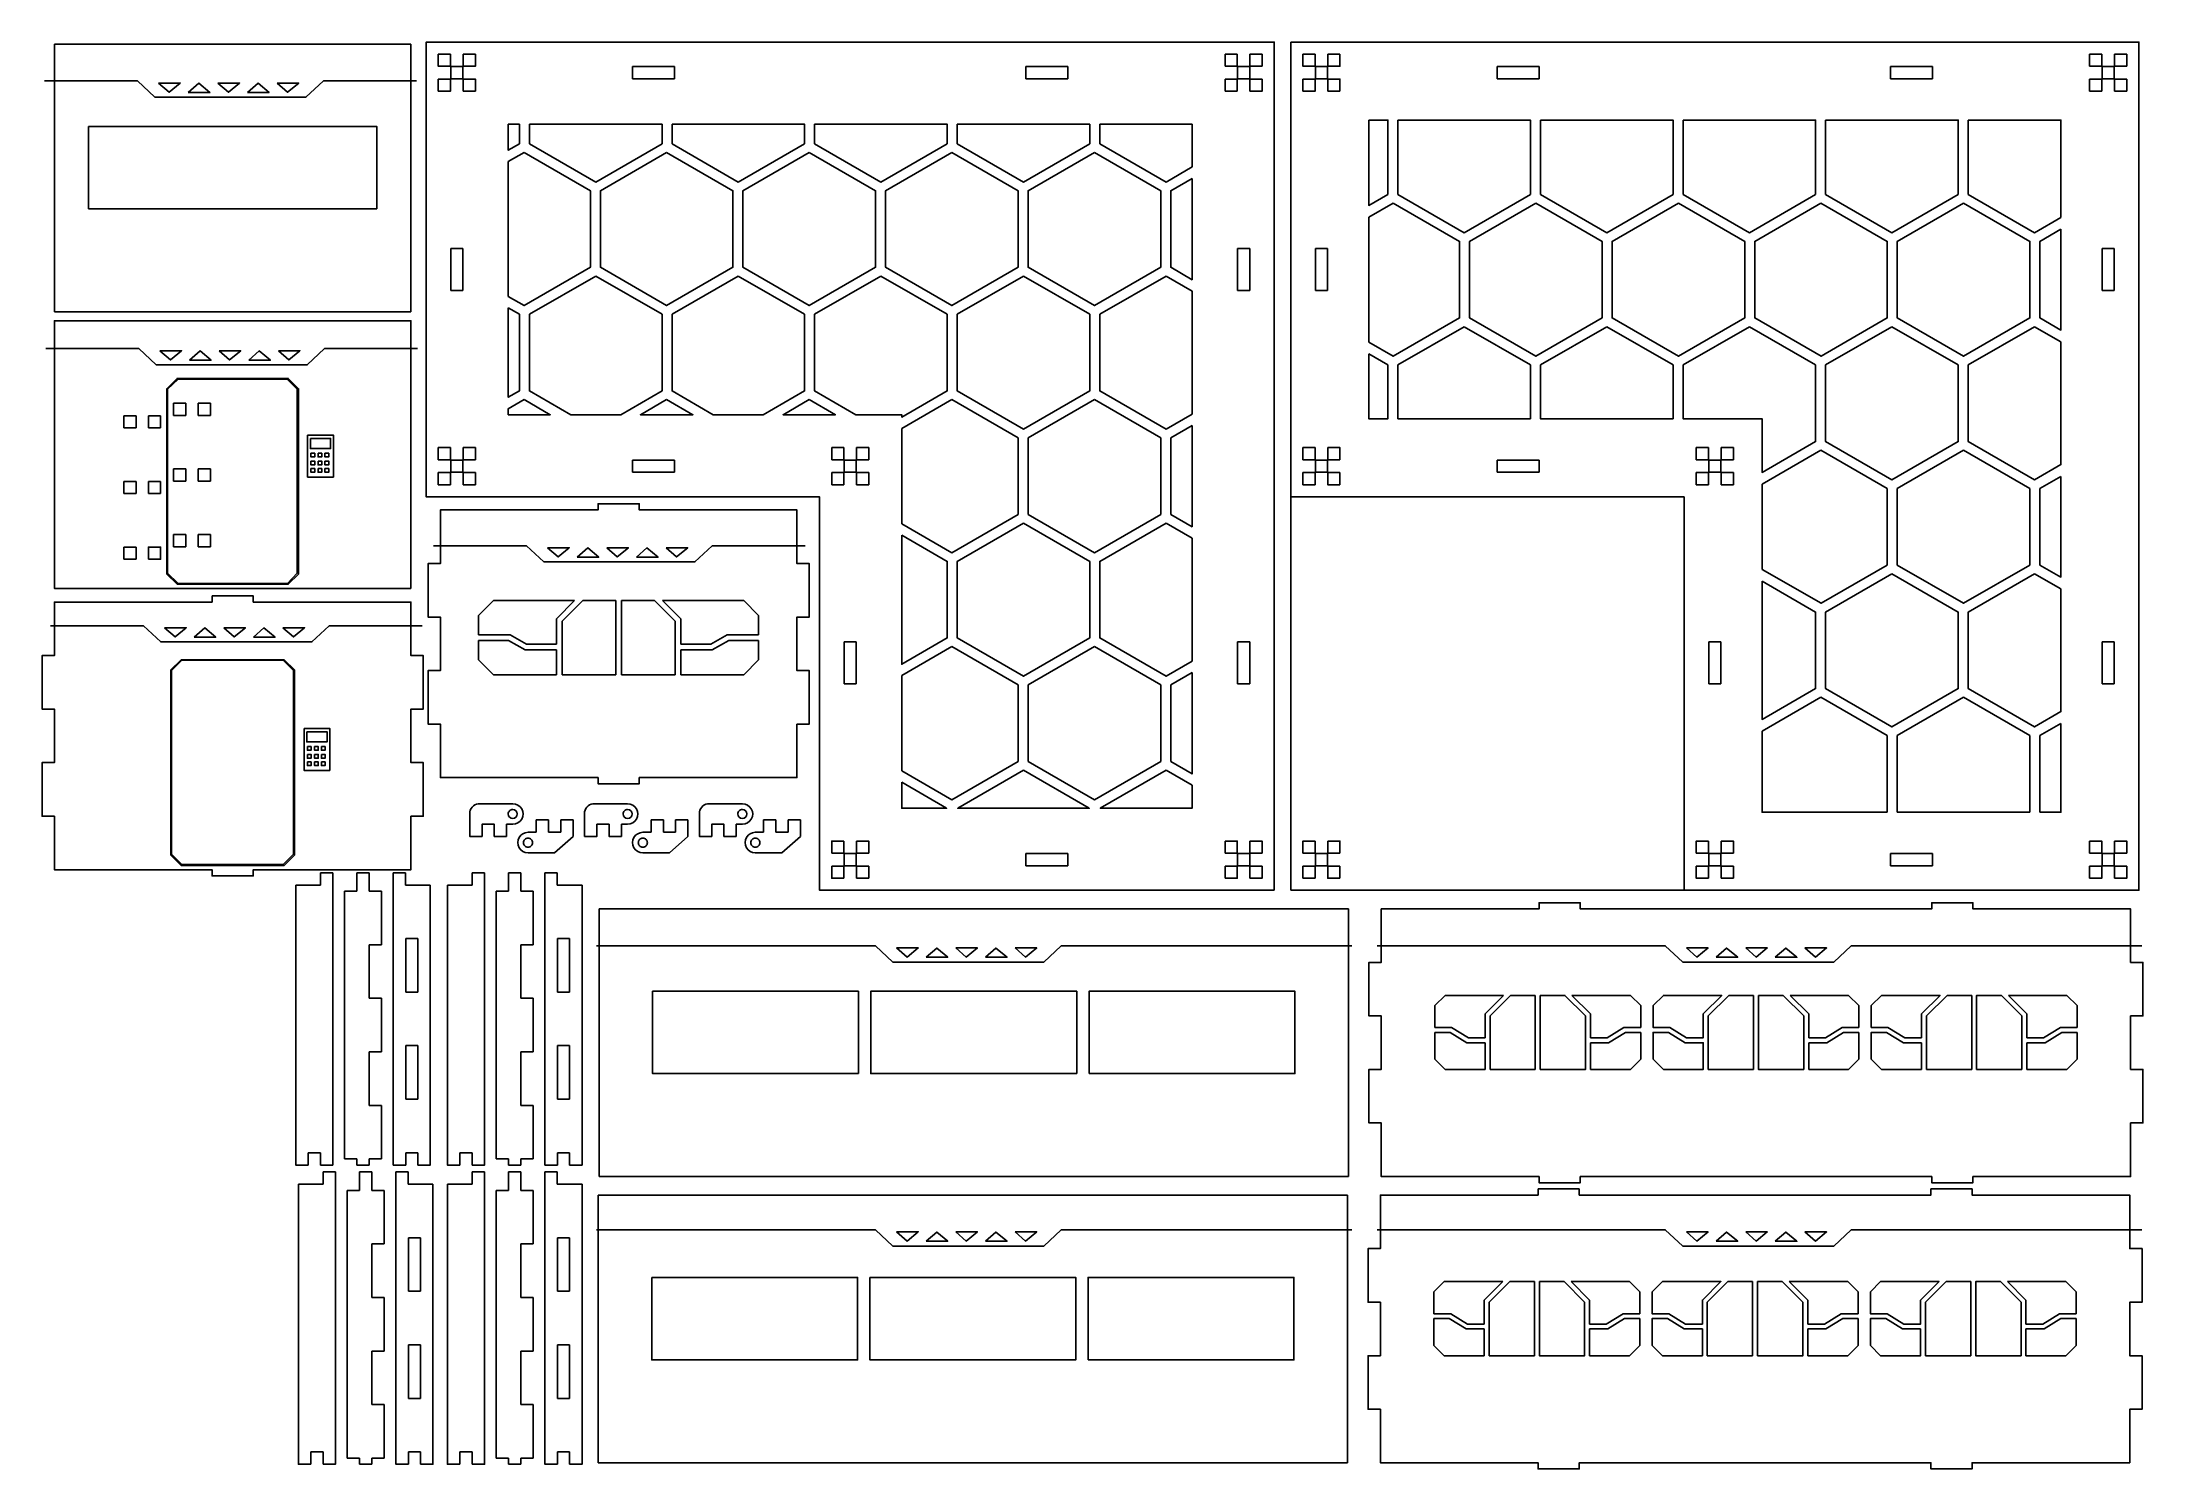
# Model space of a CAD drawing. Extents: x 74 to 584, y 66 to 413.
import ezdxf

# ---------------------------------------------------------------- set-up
doc = ezdxf.new("R2010")
doc.units = 0
for name, color, linetype in [('Découpe_1', 7, 'CONTINUOUS'), ('Découpe_2', 7, 'CONTINUOUS'), ('Découpe_3', 7, 'CONTINUOUS'), ('Découpe_4', 7, 'CONTINUOUS'), ('Gravure', 7, 'CONTINUOUS')]:
    doc.layers.add(name, color=color, linetype=linetype)

msp = doc.modelspace()

# ---------------------------------------------------------------- linework, layer by layer
at = {"layer": 'Découpe_1', "color": 5}
for points in [[(169.95, 410.05), (172.8996, 410.05)], [(172.8996, 407.1), (169.95, 407.1), (169.95, 410.05)], [(172.8996, 410.05), (172.8996, 407.1)], [(175.9996, 410.05), (178.9496, 410.05)], [(175.9996, 407.1), (175.9996, 410.05)], [(178.9496, 410.05), (178.9496, 407.1), (175.9996, 407.1)], [(361.0496, 410.05), (363.9996, 410.05)], [(361.0496, 407.1), (361.0496, 410.05)], [(363.9996, 410.05), (363.9996, 407.1)], [(367.0996, 410.05), (370.0496, 410.05)], [(367.0996, 407.1), (367.0996, 410.05)], [(370.0496, 410.05), (370.0496, 407.1)], [(379.95, 410.05), (382.9, 410.05)], [(382.9, 407.1), (379.95, 407.1), (379.95, 410.05)], [(382.9, 410.05), (382.9, 407.1)], [(386, 410.05), (388.95, 410.05)], [(386, 407.1), (386, 410.05)], [(388.95, 410.05), (388.95, 407.1), (386, 407.1)], [(571.05, 410.05), (574, 410.05)], [(571.05, 407.1), (571.05, 410.05)], [(574, 410.05), (574, 407.1), (571.05, 407.1)], [(577.1, 410.05), (580.05, 410.05)], [(580.05, 407.1), (577.1, 407.1), (577.1, 410.05)], [(580.05, 410.05), (580.05, 407.1)], [(169.95, 404), (172.8996, 404)], [(169.95, 401.05), (169.95, 404)], [(172.8996, 404), (172.8996, 401.05), (169.95, 401.05)], [(172.9746, 404.075), (172.9746, 407.025)], [(172.9746, 407.025), (175.9246, 407.025), (175.9246, 404.075)], [(175.9246, 404.075), (172.9746, 404.075)], [(175.9996, 401.05), (175.9996, 404)], [(175.9996, 404), (178.9496, 404), (178.9496, 401.05)], [(217.1246, 407.025), (227.3246, 407.025)], [(217.1246, 404.075), (217.1246, 407.025)], [(227.3246, 404.075), (217.1246, 404.075)], [(227.3246, 407.025), (227.3246, 404.075)], [(312.6746, 404.075), (312.6746, 407.025)], [(312.6746, 407.025), (322.8746, 407.025)], [(322.8746, 404.075), (312.6746, 404.075)], [(322.8746, 407.025), (322.8746, 404.075)], [(363.9996, 407.1), (361.0496, 407.1)], [(361.0496, 401.05), (361.0496, 404)], [(361.0496, 404), (363.9996, 404), (363.9996, 401.05)], [(364.0746, 407.025), (367.0246, 407.025)], [(364.0746, 404.075), (364.0746, 407.025)], [(367.0246, 407.025), (367.0246, 404.075), (364.0746, 404.075)], [(370.0496, 407.1), (367.0996, 407.1)], [(367.0996, 404), (370.0496, 404)], [(367.0996, 401.05), (367.0996, 404)], [(370.0496, 404), (370.0496, 401.05), (367.0996, 401.05)], [(379.95, 404), (382.9, 404)], [(379.95, 401.05), (379.95, 404)], [(382.9, 404), (382.9, 401.05), (379.95, 401.05)], [(382.975, 404.075), (382.975, 407.025)], [(382.975, 407.025), (385.925, 407.025), (385.925, 404.075)], [(385.925, 404.075), (382.975, 404.075)], [(386, 401.05), (386, 404)], [(386, 404), (388.95, 404), (388.95, 401.05)], [(427.125, 407.025), (437.325, 407.025)], [(427.125, 404.075), (427.125, 407.025)], [(437.325, 404.075), (427.125, 404.075)], [(437.325, 407.025), (437.325, 404.075)], [(522.675, 407.025), (532.875, 407.025)], [(522.675, 404.075), (522.675, 407.025)], [(532.875, 404.075), (522.675, 404.075)], [(532.875, 407.025), (532.875, 404.075)], [(571.05, 401.05), (571.05, 404)], [(571.05, 404), (574, 404), (574, 401.05)], [(574.075, 407.025), (577.025, 407.025)], [(574.075, 404.075), (574.075, 407.025)], [(577.025, 407.025), (577.025, 404.075), (574.075, 404.075)], [(577.1, 404), (580.05, 404)], [(577.1, 401.05), (577.1, 404)], [(580.05, 404), (580.05, 401.05)], [(178.9496, 401.05), (175.9996, 401.05)], [(363.9996, 401.05), (361.0496, 401.05)], [(388.95, 401.05), (386, 401.05)], [(574, 401.05), (571.05, 401.05)], [(580.05, 401.05), (577.1, 401.05)], [(172.9746, 362.875), (175.9246, 362.875)], [(172.9746, 352.675), (172.9746, 362.875)], [(175.9246, 362.875), (175.9246, 352.675)], [(364.0746, 362.875), (367.0246, 362.875)], [(364.0746, 352.675), (364.0746, 362.875)], [(367.0246, 362.875), (367.0246, 352.675)], [(382.975, 362.875), (385.925, 362.875)], [(382.975, 352.675), (382.975, 362.875)], [(385.925, 362.875), (385.925, 352.675)], [(574.075, 352.675), (574.075, 362.875)], [(574.075, 362.875), (577.025, 362.875)], [(577.025, 362.875), (577.025, 352.675)], [(175.9246, 352.675), (172.9746, 352.675)], [(367.0246, 352.675), (364.0746, 352.675)], [(385.925, 352.675), (382.975, 352.675)], [(577.025, 352.675), (574.075, 352.675)], [(93.591056, 322.26328), (96.541056, 322.26328)], [(93.591056, 319.31326), (93.591056, 322.26328)], [(96.541056, 322.26328), (96.541056, 319.31326)], [(99.541056, 322.26328), (102.49104, 322.26328)], [(99.541056, 319.31326), (99.541056, 322.26328)], [(102.49104, 322.26328), (102.49104, 319.31326)], [(105.650049, 325.278223), (108.650069, 325.278223)], [(105.650049, 322.328223), (105.650049, 325.278223)], [(108.650069, 322.328223), (105.650049, 322.328223)], [(108.650069, 325.278223), (108.650069, 322.328223)], [(111.650089, 322.328223), (111.650089, 325.278223)], [(111.650089, 325.278223), (114.650109, 325.278223)], [(114.650109, 322.328223), (111.650089, 322.328223)], [(114.650109, 325.278223), (114.650109, 322.328223)], [(96.541056, 319.31326), (93.591056, 319.31326)], [(102.49104, 319.31326), (99.541056, 319.31326)], [(169.95, 311.55), (169.95, 314.5), (172.8996, 314.5)], [(172.8996, 311.55), (169.95, 311.55)], [(172.8996, 314.5), (172.8996, 311.55)], [(172.9746, 308.525), (172.9746, 311.475), (175.9246, 311.475)], [(175.9246, 311.475), (175.9246, 308.525)], [(175.9996, 311.55), (175.9996, 314.5)], [(175.9996, 314.5), (178.9496, 314.5), (178.9496, 311.55)], [(178.9496, 311.55), (175.9996, 311.55)], [(217.1246, 308.525), (217.1246, 311.475)], [(217.1246, 311.475), (227.3246, 311.475)], [(227.3246, 311.475), (227.3246, 308.525)], [(265.49961, 314.5), (268.44961, 314.5)], [(265.49961, 311.55), (265.49961, 314.5)], [(268.44961, 314.5), (268.44961, 311.55), (265.49961, 311.55)], [(268.52461, 308.525), (268.52461, 311.475)], [(268.52461, 311.475), (271.47461, 311.475), (271.47461, 308.525)], [(271.54961, 311.55), (271.54961, 314.5)], [(271.54961, 314.5), (274.49961, 314.5), (274.49961, 311.55)], [(274.49961, 311.55), (271.54961, 311.55)], [(379.95, 311.55), (379.95, 314.5), (382.9, 314.5)], [(382.9, 311.55), (379.95, 311.55)], [(382.9, 314.5), (382.9, 311.55)], [(382.975, 308.525), (382.975, 311.475), (385.925, 311.475)], [(385.925, 311.475), (385.925, 308.525)], [(386, 311.55), (386, 314.5)], [(386, 314.5), (388.95, 314.5), (388.95, 311.55)], [(388.95, 311.55), (386, 311.55)], [(427.125, 308.525), (427.125, 311.475)], [(427.125, 311.475), (437.325, 311.475)], [(437.325, 311.475), (437.325, 308.525)], [(475.5, 314.5), (478.45, 314.5)], [(475.5, 311.55), (475.5, 314.5)], [(478.45, 314.5), (478.45, 311.55), (475.5, 311.55)], [(478.525, 308.525), (478.525, 311.475)], [(478.525, 311.475), (481.475, 311.475), (481.475, 308.525)], [(481.55, 311.55), (481.55, 314.5)], [(481.55, 314.5), (484.5, 314.5), (484.5, 311.55)], [(484.5, 311.55), (481.55, 311.55)], [(93.591056, 306.31326), (96.541056, 306.31326)], [(93.591056, 303.36326), (93.591056, 306.31326)], [(96.541056, 306.31326), (96.541056, 303.36326)], [(99.541056, 306.31326), (102.49104, 306.31326)], [(99.541056, 303.36326), (99.541056, 306.31326)], [(102.49104, 306.31326), (102.49104, 303.36326)], [(105.650049, 309.328223), (108.650069, 309.328223)], [(105.650049, 306.378223), (105.650049, 309.328223)], [(108.650069, 306.378223), (105.650049, 306.378223)], [(108.650069, 309.328223), (108.650069, 306.378223)], [(111.650089, 309.328223), (114.650109, 309.328223)], [(111.650089, 306.378223), (111.650089, 309.328223)], [(114.650109, 306.378223), (111.650089, 306.378223)], [(114.650109, 309.328223), (114.650109, 306.378223)], [(169.95, 308.45), (172.8996, 308.45)], [(169.95, 305.5), (169.95, 308.45)], [(172.8996, 308.45), (172.8996, 305.5)], [(175.9246, 308.525), (172.9746, 308.525)], [(175.9996, 308.45), (178.9496, 308.45)], [(178.9496, 308.45), (178.9496, 305.5), (175.9996, 305.5), (175.9996, 308.45)], [(227.3246, 308.525), (217.1246, 308.525)], [(265.49961, 305.5), (265.49961, 308.45)], [(265.49961, 308.45), (268.44961, 308.45), (268.44961, 305.5)], [(271.47461, 308.525), (268.52461, 308.525)], [(271.54961, 305.5), (271.54961, 308.45), (274.49961, 308.45)], [(274.49961, 308.45), (274.49961, 305.5)], [(379.95, 305.5), (379.95, 308.45)], [(379.95, 308.45), (382.9, 308.45), (382.9, 305.5)], [(385.925, 308.525), (382.975, 308.525)], [(386, 308.45), (388.95, 308.45)], [(388.95, 305.5), (386, 305.5), (386, 308.45)], [(388.95, 308.45), (388.95, 305.5)], [(437.325, 308.525), (427.125, 308.525)], [(475.5, 305.5), (475.5, 308.45)], [(475.5, 308.45), (478.45, 308.45), (478.45, 305.5)], [(481.475, 308.525), (478.525, 308.525)], [(481.55, 305.5), (481.55, 308.45), (484.5, 308.45)], [(484.5, 308.45), (484.5, 305.5)], [(96.541056, 303.36326), (93.591056, 303.36326)], [(102.49104, 303.36326), (99.541056, 303.36326)], [(172.8996, 305.5), (169.95, 305.5)], [(268.44961, 305.5), (265.49961, 305.5)], [(274.49961, 305.5), (271.54961, 305.5)], [(382.9, 305.5), (379.95, 305.5)], [(478.45, 305.5), (475.5, 305.5)], [(484.5, 305.5), (481.55, 305.5)], [(105.650049, 293.378223), (108.650069, 293.378223)], [(105.650049, 290.428223), (105.650049, 293.378223)], [(108.650069, 293.378223), (108.650069, 290.428223)], [(111.650089, 293.378223), (114.650109, 293.378223)], [(111.650089, 290.428223), (111.650089, 293.378223)], [(114.650109, 293.378223), (114.650109, 290.428223)], [(93.591056, 290.36326), (96.541056, 290.36326)], [(93.591056, 287.41326), (93.591056, 290.36326)], [(96.541056, 287.41326), (93.591056, 287.41326)], [(96.541056, 290.36326), (96.541056, 287.41326)], [(99.541056, 287.41326), (102.49104, 287.41326), (102.49104, 290.36326), (99.541056, 290.36326), (99.541056, 287.41326)], [(108.650069, 290.428223), (105.650049, 290.428223)], [(114.650109, 290.428223), (111.650089, 290.428223)], [(183.34694, 277.36487), (179.74324, 273.76117)], [(183.34694, 277.36487), (203.06334, 277.36487)], [(203.06334, 277.36487), (198.64324, 272.94477)], [(200.04324, 272.36487), (205.04324, 277.36487)], [(205.04324, 277.36487), (213.04324, 277.36487)], [(213.04324, 277.36487), (213.04324, 259.36487)], [(222.44324, 277.36487), (214.44324, 277.36487)], [(214.44324, 277.36487), (214.44324, 259.36487)], [(227.44324, 272.36487), (222.44324, 277.36487)], [(244.13954, 277.36487), (224.42314, 277.36487)], [(224.42314, 277.36487), (228.84324, 272.94477)], [(244.13954, 277.36487), (247.74324, 273.76117)], [(187.38014, 269.06487), (179.74324, 269.06487), (179.74324, 273.76117)], [(198.64324, 272.94477), (198.64324, 266.76487)], [(200.04324, 259.36487), (200.04324, 272.36487)], [(227.44324, 259.36487), (227.44324, 272.36487)], [(228.84324, 272.94477), (228.84324, 266.76487)], [(247.74324, 269.06487), (247.74324, 273.76117)], [(179.74324, 267.66487), (187.00634, 267.66487)], [(179.74324, 262.96857), (179.74324, 267.66487)], [(187.00634, 267.66487), (191.00634, 265.36487)], [(191.38014, 266.76487), (187.38014, 269.06487)], [(191.00634, 265.36487), (198.64324, 265.36487)], [(198.64324, 266.76487), (191.38014, 266.76487)], [(198.64324, 265.36487), (198.64324, 259.36487)], [(228.84324, 266.76487), (236.10634, 266.76487), (240.10634, 269.06487)], [(228.84324, 265.36487), (228.84324, 259.36487)], [(236.48014, 265.36487), (228.84324, 265.36487)], [(240.48014, 267.66487), (236.48014, 265.36487)], [(240.10634, 269.06487), (247.74324, 269.06487)], [(247.74324, 267.66487), (240.48014, 267.66487)], [(247.74324, 262.96857), (247.74324, 267.66487)], [(268.52461, 267.325), (271.47461, 267.325)], [(268.52461, 257.125), (268.52461, 267.325)], [(271.47461, 267.325), (271.47461, 257.125)], [(364.0746, 257.125), (364.0746, 267.325)], [(364.0746, 267.325), (367.0246, 267.325)], [(367.0246, 267.325), (367.0246, 257.125)], [(478.525, 267.325), (481.475, 267.325)], [(478.525, 257.125), (478.525, 267.325)], [(481.475, 267.325), (481.475, 257.125)], [(574.075, 267.325), (577.025, 267.325)], [(574.075, 257.125), (574.075, 267.325)], [(577.025, 267.325), (577.025, 257.125)], [(179.74324, 262.96857), (183.34694, 259.36487)], [(247.74324, 262.96857), (244.13954, 259.36487)], [(198.64324, 259.36487), (183.34694, 259.36487)], [(213.04324, 259.36487), (200.04324, 259.36487)], [(214.44324, 259.36487), (227.44324, 259.36487)], [(228.84324, 259.36487), (244.13954, 259.36487)], [(271.47461, 257.125), (268.52461, 257.125)], [(367.0246, 257.125), (364.0746, 257.125)], [(481.475, 257.125), (478.525, 257.125)], [(577.025, 257.125), (574.075, 257.125)], [(265.49961, 216), (265.49961, 218.95), (268.44961, 218.95)], [(268.44961, 216), (265.49961, 216)], [(268.44961, 218.95), (268.44961, 216)], [(268.52461, 215.925), (271.47461, 215.925)], [(271.47461, 212.975), (268.52461, 212.975), (268.52461, 215.925)], [(271.47461, 215.925), (271.47461, 212.975)], [(271.54961, 216), (271.54961, 218.95)], [(271.54961, 218.95), (274.49961, 218.95), (274.49961, 216)], [(274.49961, 216), (271.54961, 216)], [(312.6746, 215.925), (322.8746, 215.925)], [(312.6746, 212.975), (312.6746, 215.925)], [(322.8746, 215.925), (322.8746, 212.975)], [(361.0496, 216), (361.0496, 218.95)], [(361.0496, 218.95), (363.9996, 218.95), (363.9996, 216)], [(363.9996, 216), (361.0496, 216)], [(364.0746, 215.925), (367.0246, 215.925)], [(364.0746, 212.975), (364.0746, 215.925)], [(367.0246, 215.925), (367.0246, 212.975), (364.0746, 212.975)], [(367.0996, 216), (367.0996, 218.95)], [(367.0996, 218.95), (370.0496, 218.95), (370.0496, 216)], [(370.0496, 216), (367.0996, 216)], [(379.95, 216), (379.95, 218.95), (382.9, 218.95)], [(382.9, 216), (379.95, 216)], [(382.9, 218.95), (382.9, 216)], [(382.975, 212.975), (382.975, 215.925), (385.925, 215.925)], [(385.925, 215.925), (385.925, 212.975)], [(386, 216), (386, 218.95)], [(386, 218.95), (388.95, 218.95), (388.95, 216)], [(388.95, 216), (386, 216)], [(475.5, 216), (475.5, 218.95), (478.45, 218.95)], [(478.45, 216), (475.5, 216)], [(478.45, 218.95), (478.45, 216)], [(478.525, 215.925), (481.475, 215.925)], [(481.475, 212.975), (478.525, 212.975), (478.525, 215.925)], [(481.475, 215.925), (481.475, 212.975)], [(481.55, 216), (481.55, 218.95)], [(481.55, 218.95), (484.5, 218.95), (484.5, 216)], [(484.5, 216), (481.55, 216)], [(522.675, 212.975), (522.675, 215.925)], [(522.675, 215.925), (532.875, 215.925)], [(532.875, 215.925), (532.875, 212.975)], [(571.05, 216), (571.05, 218.95)], [(571.05, 218.95), (574, 218.95), (574, 216)], [(574, 216), (571.05, 216)], [(574.075, 215.925), (577.025, 215.925)], [(574.075, 212.975), (574.075, 215.925)], [(577.025, 215.925), (577.025, 212.975), (574.075, 212.975)], [(577.1, 216), (577.1, 218.95)], [(577.1, 218.95), (580.05, 218.95), (580.05, 216)], [(580.05, 216), (577.1, 216)], [(265.49961, 212.9), (268.44961, 212.9)], [(268.44961, 209.95), (265.49961, 209.95), (265.49961, 212.9)], [(268.44961, 212.9), (268.44961, 209.95)], [(271.54961, 209.95), (271.54961, 212.9), (274.49961, 212.9)], [(274.49961, 209.95), (271.54961, 209.95)], [(274.49961, 212.9), (274.49961, 209.95)], [(322.8746, 212.975), (312.6746, 212.975)], [(361.0496, 212.9), (363.9996, 212.9)], [(361.0496, 209.95), (361.0496, 212.9)], [(363.9996, 212.9), (363.9996, 209.95), (361.0496, 209.95)], [(367.0996, 212.9), (370.0496, 212.9)], [(367.0996, 209.95), (367.0996, 212.9)], [(370.0496, 212.9), (370.0496, 209.95), (367.0996, 209.95)], [(379.95, 209.95), (379.95, 212.9)], [(379.95, 212.9), (382.9, 212.9), (382.9, 209.95)], [(382.9, 209.95), (379.95, 209.95)], [(385.925, 212.975), (382.975, 212.975)], [(386, 212.9), (388.95, 212.9)], [(388.95, 209.95), (386, 209.95), (386, 212.9)], [(388.95, 212.9), (388.95, 209.95)], [(475.5, 212.9), (478.45, 212.9)], [(478.45, 209.95), (475.5, 209.95), (475.5, 212.9)], [(478.45, 212.9), (478.45, 209.95)], [(481.55, 209.95), (481.55, 212.9), (484.5, 212.9)], [(484.5, 209.95), (481.55, 209.95)], [(484.5, 212.9), (484.5, 209.95)], [(532.875, 212.975), (522.675, 212.975)], [(571.05, 212.9), (574, 212.9)], [(571.05, 209.95), (571.05, 212.9)], [(574, 212.9), (574, 209.95), (571.05, 209.95)], [(577.1, 212.9), (580.05, 212.9)], [(577.1, 209.95), (577.1, 212.9)], [(580.05, 212.9), (580.05, 209.95), (577.1, 209.95)], [(414.5, 181.5), (412, 179)], [(412, 179), (412, 173.7), (416.067, 173.7)], [(428.703, 181.5), (414.5, 181.5)], [(424.2, 176.9971), (428.703, 181.5)], [(425.4, 176.5), (430.4, 181.5)], [(430.4, 181.5), (436.4, 181.5)], [(436.4, 181.5), (436.4, 163.5)], [(437.6, 181.5), (437.6, 163.5), (448.6, 163.5), (448.6, 176.5), (443.6, 181.5), (437.6, 181.5)], [(445.2971, 181.5), (459.5, 181.5)], [(449.8, 176.9971), (445.2971, 181.5)], [(459.5, 181.5), (462, 179)], [(462, 179), (462, 173.7)], [(469.0667, 173.7), (473.1333, 171.2), (477.2, 171.2), (477.2, 176.9971), (481.7029, 181.5), (467.5, 181.5), (465, 179), (465, 173.7), (469.0667, 173.7)], [(478.4, 176.5), (483.4, 181.5)], [(483.4, 181.5), (489.4, 181.5)], [(489.4, 181.5), (489.4, 163.5)], [(490.6, 181.5), (490.6, 163.5), (501.6, 163.5), (501.6, 176.5), (496.6, 181.5), (490.6, 181.5)], [(498.2971, 181.5), (512.5, 181.5)], [(502.8, 176.9971), (498.2971, 181.5)], [(512.5, 181.5), (515, 179)], [(515, 179), (515, 173.7)], [(520.5, 181.5), (518, 179), (518, 173.7), (522.0667, 173.7), (526.1333, 171.2), (530.2, 171.2), (530.2, 176.9971), (534.70294, 181.5), (520.5, 181.5)], [(531.4, 176.5), (536.4, 181.5)], [(536.4, 181.5), (542.4, 181.5)], [(542.4, 181.5), (542.4, 163.5)], [(554.6, 163.5), (554.6, 176.5), (549.6, 181.5), (543.6, 181.5), (543.6, 163.5), (554.6, 163.5)], [(551.2971, 181.5), (565.5, 181.5)], [(555.8, 176.9971), (551.2971, 181.5)], [(565.5, 181.5), (568, 179)], [(568, 179), (568, 173.7)], [(416.067, 173.7), (420.133, 171.2)], [(424.2, 171.2), (424.2, 176.9971)], [(425.4, 163.5), (425.4, 176.5)], [(449.8, 171.2), (449.8, 176.9971)], [(457.9333, 173.7), (453.8667, 171.2)], [(462, 173.7), (457.9333, 173.7)], [(478.4, 163.5), (478.4, 176.5)], [(502.8, 171.2), (502.8, 176.9971)], [(510.9333, 173.7), (506.8667, 171.2)], [(515, 173.7), (510.9333, 173.7)], [(531.4, 163.5), (531.4, 176.5)], [(555.8, 171.2), (555.8, 176.9971)], [(563.9333, 173.7), (559.8667, 171.2)], [(568, 173.7), (563.9333, 173.7)], [(415.727, 172.5), (412, 172.5)], [(412, 172.5), (412, 166)], [(419.794, 170), (415.727, 172.5)], [(424.2, 170), (419.794, 170)], [(420.133, 171.2), (424.2, 171.2)], [(424.2, 163.5), (424.2, 170)], [(453.8667, 171.2), (449.8, 171.2)], [(449.8, 170), (454.206, 170)], [(449.8, 163.5), (449.8, 170)], [(454.206, 170), (458.2727, 172.5)], [(458.2727, 172.5), (462, 172.5)], [(462, 172.5), (462, 166)], [(472.794, 170), (468.7273, 172.5), (465, 172.5), (465, 166), (467.5, 163.5), (477.2, 163.5), (477.2, 170), (472.794, 170)], [(506.8667, 171.2), (502.8, 171.2)], [(502.8, 170), (507.206, 170)], [(502.8, 163.5), (502.8, 170)], [(507.206, 170), (511.2727, 172.5)], [(511.2727, 172.5), (515, 172.5)], [(515, 172.5), (515, 166)], [(530.2, 170), (525.794, 170), (521.7273, 172.5), (518, 172.5), (518, 166), (520.5, 163.5), (530.2, 163.5), (530.2, 170)], [(559.8667, 171.2), (555.8, 171.2)], [(555.8, 170), (560.206, 170)], [(555.8, 163.5), (555.8, 170)], [(560.206, 170), (564.2727, 172.5)], [(564.2727, 172.5), (568, 172.5)], [(568, 172.5), (568, 166)], [(412, 166), (414.5, 163.5)], [(414.5, 163.5), (424.2, 163.5)], [(436.4, 163.5), (425.4, 163.5)], [(459.5, 163.5), (449.8, 163.5)], [(462, 166), (459.5, 163.5)], [(489.4, 163.5), (478.4, 163.5)], [(512.5, 163.5), (502.8, 163.5)], [(515, 166), (512.5, 163.5)], [(542.4, 163.5), (531.4, 163.5)], [(565.5, 163.5), (555.8, 163.5)], [(568, 166), (565.5, 163.5)], [(414.28354, 111.98294), (411.78354, 109.48294)], [(411.78354, 109.48294), (411.78354, 104.18294), (415.85054, 104.18294)], [(428.48654, 111.98294), (414.28354, 111.98294)], [(423.98354, 107.48004), (428.48654, 111.98294)], [(423.98354, 101.68294), (423.98354, 107.48004)], [(425.18354, 106.98294), (430.18354, 111.98294)], [(430.18354, 111.98294), (436.18354, 111.98294)], [(436.18354, 111.98294), (436.18354, 93.98294)], [(437.38354, 111.98294), (437.38354, 93.98294), (448.38354, 93.98294), (448.38354, 106.98294), (443.38354, 111.98294), (437.38354, 111.98294)], [(445.08064, 111.98294), (459.28354, 111.98294)], [(449.58354, 107.48004), (445.08064, 111.98294)], [(449.58354, 101.68294), (449.58354, 107.48004)], [(459.28354, 111.98294), (461.78354, 109.48294)], [(461.78354, 109.48294), (461.78354, 104.18294)], [(468.85024, 104.18294), (472.91684, 101.68294), (476.98354, 101.68294), (476.98354, 107.48004), (481.48644, 111.98294), (467.28354, 111.98294), (464.78354, 109.48294), (464.78354, 104.18294), (468.85024, 104.18294)], [(478.18354, 106.98294), (483.18354, 111.98294)], [(483.18354, 111.98294), (489.18354, 111.98294)], [(489.18354, 111.98294), (489.18354, 93.98294)], [(490.38354, 111.98294), (490.38354, 93.98294), (501.38354, 93.98294), (501.38354, 106.98294), (496.38355, 111.98294), (490.38354, 111.98294)], [(498.08063, 111.98294), (512.28355, 111.98294)], [(502.58355, 107.48004), (498.08063, 111.98294)], [(502.58355, 101.68294), (502.58355, 107.48004)], [(512.28355, 111.98294), (514.78353, 109.48294)], [(514.78353, 109.48294), (514.78353, 104.18294)], [(520.28354, 111.98294), (517.78355, 109.48294), (517.78355, 104.18294), (521.85024, 104.18294), (525.91683, 101.68294), (529.98354, 101.68294), (529.98354, 107.48004), (534.48648, 111.98294), (520.28354, 111.98294)], [(531.18355, 106.98294), (536.18354, 111.98294)], [(536.18354, 111.98294), (542.18356, 111.98294)], [(542.18356, 111.98294), (542.18356, 93.98294)], [(554.38354, 93.98294), (554.38354, 106.98294), (549.38355, 111.98294), (543.38354, 111.98294), (543.38354, 93.98294), (554.38354, 93.98294)], [(551.08064, 111.98294), (565.28353, 111.98294)], [(555.58355, 107.48004), (551.08064, 111.98294)], [(555.58355, 101.68294), (555.58355, 107.48004)], [(565.28353, 111.98294), (567.78354, 109.48294)], [(567.78354, 109.48294), (567.78354, 104.18294)], [(415.51054, 102.98294), (411.78354, 102.98294)], [(411.78354, 102.98294), (411.78354, 96.48294)], [(419.57754, 100.48294), (415.51054, 102.98294)], [(415.85054, 104.18294), (419.91654, 101.68294)], [(425.18354, 93.98294), (425.18354, 106.98294)], [(457.71684, 104.18294), (453.65024, 101.68294)], [(453.98954, 100.48294), (458.05624, 102.98294)], [(461.78354, 104.18294), (457.71684, 104.18294)], [(458.05624, 102.98294), (461.78354, 102.98294)], [(461.78354, 102.98294), (461.78354, 96.48294)], [(472.57754, 100.48294), (468.51084, 102.98294), (464.78354, 102.98294), (464.78354, 96.48294), (467.28354, 93.98294), (476.98354, 93.98294), (476.98354, 100.48294), (472.57754, 100.48294)], [(478.18354, 93.98294), (478.18354, 106.98294)], [(510.71685, 104.18294), (506.65025, 101.68294)], [(506.98954, 100.48294), (511.05625, 102.98294)], [(514.78353, 104.18294), (510.71685, 104.18294)], [(511.05625, 102.98294), (514.78353, 102.98294)], [(514.78353, 102.98294), (514.78353, 96.48294)], [(529.98354, 100.48294), (525.57754, 100.48294), (521.51084, 102.98294), (517.78355, 102.98294), (517.78355, 96.48294), (520.28354, 93.98294), (529.98354, 93.98294), (529.98354, 100.48294)], [(531.18355, 93.98294), (531.18355, 106.98294)], [(563.71683, 104.18294), (559.65023, 101.68294)], [(559.98955, 100.48294), (564.05623, 102.98294)], [(567.78354, 104.18294), (563.71683, 104.18294)], [(564.05623, 102.98294), (567.78354, 102.98294)], [(567.78354, 102.98294), (567.78354, 96.48294)], [(423.98354, 100.48294), (419.57754, 100.48294)], [(419.91654, 101.68294), (423.98354, 101.68294)], [(423.98354, 93.98294), (423.98354, 100.48294)], [(453.65024, 101.68294), (449.58354, 101.68294)], [(449.58354, 100.48294), (453.98954, 100.48294)], [(449.58354, 93.98294), (449.58354, 100.48294)], [(506.65025, 101.68294), (502.58355, 101.68294)], [(502.58355, 100.48294), (506.98954, 100.48294)], [(502.58355, 93.98294), (502.58355, 100.48294)], [(559.65023, 101.68294), (555.58355, 101.68294)], [(555.58355, 100.48294), (559.98955, 100.48294)], [(555.58355, 93.98294), (555.58355, 100.48294)], [(411.78354, 96.48294), (414.28354, 93.98294)], [(414.28354, 93.98294), (423.98354, 93.98294)], [(436.18354, 93.98294), (425.18354, 93.98294)], [(459.28354, 93.98294), (449.58354, 93.98294)], [(461.78354, 96.48294), (459.28354, 93.98294)], [(489.18354, 93.98294), (478.18354, 93.98294)], [(512.28355, 93.98294), (502.58355, 93.98294)], [(514.78353, 96.48294), (512.28355, 93.98294)], [(542.18356, 93.98294), (531.18355, 93.98294)], [(565.28353, 93.98294), (555.58355, 93.98294)], [(567.78354, 96.48294), (565.28353, 93.98294)]]:
    msp.add_lwpolyline(points, dxfattribs=at)
for points in [[(84.991056, 392.5), (154.99067, 392.5), (154.99067, 372.5), (84.991056, 372.5), (84.991056, 392.5)], [(107.62525, 262.900454), (132.29274, 262.900454), (134.759495, 260.420407), (134.759495, 215.779568), (132.29274, 213.299521), (107.62525, 213.299521), (105.158498, 215.779568), (105.158498, 260.420407), (107.62525, 262.900454)], [(272, 162.5), (222, 162.5), (222, 182.5), (272, 182.5), (272, 162.5)], [(325, 162.5), (275, 162.5), (275, 182.5), (325, 182.5), (325, 162.5)], [(328, 162.5), (328, 182.5), (378, 182.5), (378, 162.5), (328, 162.5)], [(221.78381, 112.98294), (271.78354, 112.98294), (271.78354, 92.98294), (221.78381, 92.98294), (221.78381, 112.98294)], [(274.78354, 112.98294), (324.78354, 112.98294), (324.78354, 92.98294), (274.78354, 92.98294), (274.78354, 112.98294)], [(327.78354, 92.98294), (327.78354, 112.98294), (377.78354, 112.98294), (377.78354, 92.98294), (327.78354, 92.98294)]]:
    msp.add_lwpolyline(points, close=True, dxfattribs=at)
at = {"layer": 'Découpe_2', "color": 6}
for points in [[(163.29061, 347.5), (163.29061, 347.5)], [(133.29083, 281.51276), (106.79102, 281.51276), (104.19102, 284.01276), (104.20002, 328.677764), (106.80002, 331.11284), (133.21754, 331.11284), (135.69083, 328.677764), (135.69083, 284.01276), (133.29083, 281.51276)], [(107.491, 263.00658), (132.4908, 263.00658), (134.99079, 260.50658), (134.99079, 215.50658), (132.4908, 213.00658), (107.491, 213.00658), (104.99102, 215.50658), (104.99102, 260.50658), (107.491, 263.00658)], [(209, 202.5), (209, 202.5)], [(437.3, 137.5), (437.3, 136), (447.3, 136), (447.3, 137.5), (532.7, 137.5), (532.7, 136), (542.7, 136), (542.7, 137.5), (581, 137.5), (581, 150.5), (584, 150.5), (584, 163.5), (581, 163.5), (581, 176.5), (584, 176.5), (584, 189.5), (581, 189.5), (581, 202.5), (542.7, 202.5), (542.7, 204), (532.7, 204), (532.7, 202.5), (447.3, 202.5), (447.3, 204), (437.3, 204), (437.3, 202.5), (399, 202.5), (399, 189.5), (396, 189.5), (396, 176.5), (399, 176.5), (399, 163.5), (396, 163.5), (396, 150.5), (399, 150.5), (399, 137.5), (437.3, 137.5)], [(208.78391, 132.98294), (208.78391, 132.98294)]]:
    msp.add_lwpolyline(points, close=True, dxfattribs=at)
for points in [[(186.533487, 220.0904), (183.533487, 220.0904), (183.533487, 223.0404), (180.583487, 223.0404), (180.583487, 220.0904), (177.583487, 220.0904), (177.583487, 226.0904)], [(188.033487, 228.0404), (180.022187, 228.0404)], [(214.419933, 220.0904), (211.419933, 220.0904), (211.419933, 223.0404), (208.469933, 223.0404), (208.469933, 220.0904), (205.469933, 220.0904), (205.469933, 226.0904)], [(215.919933, 228.0404), (207.908633, 228.0404)], [(242.306368, 220.0904), (239.306368, 220.0904), (239.306368, 223.0404), (236.356368, 223.0404), (236.356368, 220.0904), (233.356368, 220.0904), (233.356368, 226.0904)], [(243.806368, 228.0404), (235.795068, 228.0404)], [(186.533487, 223.0404), (188.033487, 223.0404)], [(186.533487, 220.0904), (186.533487, 223.0404)], [(191.736775, 221.08431), (193.736775, 221.08431)], [(193.736775, 224.13431), (193.736775, 221.08431)], [(196.736775, 224.13431), (193.736775, 224.13431)], [(196.736775, 221.08431), (196.736775, 224.13431)], [(199.686775, 221.08431), (196.736775, 221.08431)], [(198.186775, 216.08431), (202.686775, 220.08431)], [(199.686775, 224.13431), (199.686775, 221.08431)], [(202.686775, 224.13431), (199.686775, 224.13431)], [(202.686775, 220.08431), (202.686775, 224.13431)], [(214.419933, 223.0404), (215.919933, 223.0404)], [(214.419933, 220.0904), (214.419933, 223.0404)], [(219.623218, 221.08431), (221.623218, 221.08431)], [(221.623218, 224.13431), (221.623218, 221.08431)], [(224.623218, 224.13431), (221.623218, 224.13431)], [(224.623218, 221.08431), (224.623218, 224.13431)], [(227.573218, 221.08431), (224.623218, 221.08431)], [(226.073218, 216.08431), (230.573218, 220.08431)], [(227.573218, 224.13431), (227.573218, 221.08431)], [(230.573218, 224.13431), (227.573218, 224.13431)], [(230.573218, 220.08431), (230.573218, 224.13431)], [(242.306368, 223.0404), (243.806368, 223.0404)], [(242.306368, 220.0904), (242.306368, 223.0404)], [(246.945212, 221.08431), (248.945212, 221.08431)], [(248.945212, 224.13431), (248.945212, 221.08431)], [(251.945212, 224.13431), (248.945212, 224.13431)], [(251.945212, 221.08431), (251.945212, 224.13431)], [(254.895212, 221.08431), (251.945212, 221.08431)], [(253.395212, 216.08431), (257.895212, 220.08431)], [(254.895212, 224.13431), (254.895212, 221.08431)], [(257.895212, 224.13431), (254.895212, 224.13431)], [(257.895212, 220.08431), (257.895212, 224.13431)], [(191.736775, 216.08431), (198.186775, 216.08431)], [(219.623218, 216.08431), (226.073218, 216.08431)], [(246.945212, 216.08431), (253.395212, 216.08431)], [(144.321757, 211.280152), (144.321757, 140.280152), (141.296757, 140.280152)], [(141.321757, 211.280152), (144.321757, 211.280152)], [(141.321757, 211.280152), (141.321757, 208.280152)], [(150.161688, 211.280152), (153.161688, 211.280152)], [(150.161688, 211.280152), (150.161688, 206.780152)], [(153.161688, 206.780152), (153.161688, 211.280152)], [(159.001627, 211.280152), (162.001627, 211.280152)], [(162.026627, 140.280152), (159.001627, 140.280152), (159.001627, 211.280152)], [(162.001627, 208.280152), (162.001627, 211.280152)], [(181.177031, 211.280152), (181.177031, 140.280152), (178.152031, 140.280152)], [(178.177031, 211.280152), (181.177031, 211.280152)], [(178.177031, 211.280152), (178.177031, 208.280152)], [(187.016962, 211.280152), (190.016962, 211.280152)], [(187.016962, 211.280152), (187.016962, 206.780152)], [(190.016962, 206.780152), (190.016962, 211.280152)], [(195.856901, 211.280152), (198.856901, 211.280152)], [(198.881901, 140.280152), (195.856901, 140.280152), (195.856901, 211.280152)], [(198.856901, 208.280152), (198.856901, 211.280152)], [(138.346757, 140.280152), (135.321757, 140.280152), (135.321757, 208.280152)], [(141.321757, 208.280152), (135.321757, 208.280152)], [(147.161688, 141.780152), (147.161688, 206.780152)], [(150.161688, 206.780152), (147.161688, 206.780152)], [(156.161688, 206.780152), (153.161688, 206.780152)], [(156.161688, 206.780152), (156.161688, 193.780152)], [(168.001627, 208.280152), (162.001627, 208.280152)], [(168.001627, 208.280152), (168.001627, 140.280152), (164.976627, 140.280152)], [(175.202031, 140.280152), (172.177031, 140.280152), (172.177031, 208.280152)], [(178.177031, 208.280152), (172.177031, 208.280152)], [(184.016962, 141.780152), (184.016962, 206.780152)], [(187.016962, 206.780152), (184.016962, 206.780152)], [(193.016962, 206.780152), (190.016962, 206.780152)], [(193.016962, 206.780152), (193.016962, 193.780152)], [(204.856901, 208.280152), (198.856901, 208.280152)], [(204.856901, 208.280152), (204.856901, 140.280152), (201.831901, 140.280152)], [(153.161688, 193.780152), (156.161688, 193.780152)], [(153.161688, 180.780152), (153.161688, 193.780152)], [(190.016962, 193.780152), (193.016962, 193.780152)], [(190.016962, 180.780152), (190.016962, 193.780152)], [(156.161688, 180.780152), (153.161688, 180.780152)], [(156.161688, 180.780152), (156.161688, 167.780152)], [(193.016962, 180.780152), (190.016962, 180.780152)], [(193.016962, 180.780152), (193.016962, 167.780152)], [(153.161688, 167.780152), (156.161688, 167.780152)], [(153.161688, 154.78019), (153.161688, 167.780152)], [(190.016962, 167.780152), (193.016962, 167.780152)], [(190.016962, 154.78019), (190.016962, 167.780152)], [(156.161688, 154.78019), (153.161688, 154.78019)], [(156.161688, 154.78019), (156.161688, 141.780152)], [(193.016962, 154.78019), (190.016962, 154.78019)], [(193.016962, 154.78019), (193.016962, 141.780152)], [(138.346757, 143.280152), (141.296757, 143.280152)], [(138.346757, 140.280152), (138.346757, 143.280152)], [(141.296757, 143.280152), (141.296757, 140.280152)], [(162.026627, 143.280152), (164.976627, 143.280152)], [(162.026627, 140.280152), (162.026627, 143.280152)], [(164.976627, 143.280152), (164.976627, 140.280152)], [(175.202031, 143.280152), (178.152031, 143.280152)], [(175.202031, 140.280152), (175.202031, 143.280152)], [(178.152031, 143.280152), (178.152031, 140.280152)], [(198.881901, 143.280152), (201.831901, 143.280152)], [(198.881901, 140.280152), (198.881901, 143.280152)], [(201.831901, 143.280152), (201.831901, 140.280152)], [(144.966323, 138.62365), (144.966323, 67.62365), (141.941323, 67.62365)], [(141.966323, 138.62365), (144.966323, 138.62365)], [(141.966323, 138.62365), (141.966323, 135.62365)], [(147.161688, 141.780152), (150.161688, 141.780152)], [(150.161688, 141.780152), (150.161688, 140.280152)], [(153.161688, 140.280152), (150.161688, 140.280152)], [(150.806254, 138.62365), (153.806254, 138.62365)], [(150.806254, 138.62365), (150.806254, 134.12365)], [(153.161688, 141.780152), (156.161688, 141.780152)], [(153.161688, 140.280152), (153.161688, 141.780152)], [(153.806254, 134.12365), (153.806254, 138.62365)], [(159.646193, 138.62365), (162.646193, 138.62365)], [(162.671193, 67.62365), (159.646193, 67.62365), (159.646193, 138.62365)], [(162.646193, 135.62365), (162.646193, 138.62365)], [(181.177031, 138.62365), (181.177031, 67.62365), (178.152031, 67.62365)], [(178.177031, 138.62365), (181.177031, 138.62365)], [(178.177031, 138.62365), (178.177031, 135.62365)], [(184.016962, 141.780152), (187.016962, 141.780152)], [(187.016962, 141.780152), (187.016962, 140.280152)], [(190.016962, 140.280152), (187.016962, 140.280152)], [(187.016962, 138.62365), (190.016962, 138.62365)], [(187.016962, 138.62365), (187.016962, 134.12365)], [(190.016962, 141.780152), (193.016962, 141.780152)], [(190.016962, 140.280152), (190.016962, 141.780152)], [(190.016962, 134.12365), (190.016962, 138.62365)], [(195.856901, 138.62365), (198.856901, 138.62365)], [(198.881901, 67.62365), (195.856901, 67.62365), (195.856901, 138.62365)], [(198.856901, 135.62365), (198.856901, 138.62365)], [(138.991323, 67.62365), (135.966323, 67.62365), (135.966323, 135.62365)], [(141.966323, 135.62365), (135.966323, 135.62365)], [(147.806254, 69.12365), (147.806254, 134.12365)], [(150.806254, 134.12365), (147.806254, 134.12365)], [(156.806254, 134.12365), (153.806254, 134.12365)], [(156.806254, 134.12365), (156.806254, 121.12365)], [(168.646193, 135.62365), (162.646193, 135.62365)], [(168.646193, 135.62365), (168.646193, 67.62365), (165.621193, 67.62365)], [(175.202031, 67.62365), (172.177031, 67.62365), (172.177031, 135.62365)], [(178.177031, 135.62365), (172.177031, 135.62365)], [(184.016962, 69.12365), (184.016962, 134.12365)], [(187.016962, 134.12365), (184.016962, 134.12365)], [(193.016962, 134.12365), (190.016962, 134.12365)], [(193.016962, 134.12365), (193.016962, 121.12365)], [(204.856901, 135.62365), (198.856901, 135.62365)], [(204.856901, 135.62365), (204.856901, 67.62365), (201.831901, 67.62365)], [(447.08354, 132.98294), (532.48355, 132.98294), (532.48355, 134.48294), (542.48353, 134.48294), (542.48353, 132.98294), (580.78354, 132.98294), (580.78354, 119.98294), (583.78354, 119.98294), (583.78354, 106.98294), (580.78354, 106.98294), (580.78354, 93.98294), (583.78354, 93.98294), (583.78354, 80.98294), (580.78354, 80.98294), (580.78354, 67.98294), (542.48353, 67.98294), (542.48353, 66.48294), (532.48355, 66.48294), (532.48355, 67.98294), (447.08354, 67.98294), (447.08354, 66.48294), (437.08354, 66.48294), (437.08354, 67.98294), (398.78354, 67.98294), (398.78354, 80.98294), (395.78354, 80.98294), (395.78354, 93.98294), (398.78354, 93.98294), (398.78354, 106.98294), (395.78354, 106.98294), (395.78354, 119.98294), (398.78354, 119.98294), (398.78354, 132.98294), (437.08354, 132.98294)], [(437.08354, 134.48294), (447.08354, 134.48294)], [(437.08354, 134.48294), (437.08354, 132.98294)], [(447.08354, 132.98294), (447.08354, 134.48294)], [(153.806254, 121.12365), (156.806254, 121.12365)], [(153.806254, 108.12365), (153.806254, 121.12365)], [(190.016962, 121.12365), (193.016962, 121.12365)], [(190.016962, 108.12365), (190.016962, 121.12365)], [(156.806254, 108.12365), (153.806254, 108.12365)], [(156.806254, 108.12365), (156.806254, 95.12365)], [(193.016962, 108.12365), (190.016962, 108.12365)], [(193.016962, 108.12365), (193.016962, 95.12365)], [(153.806254, 95.12365), (156.806254, 95.12365)], [(153.806254, 82.123688), (153.806254, 95.12365)], [(190.016962, 95.12365), (193.016962, 95.12365)], [(190.016962, 82.123688), (190.016962, 95.12365)], [(156.806254, 82.123688), (153.806254, 82.123688)], [(156.806254, 82.123688), (156.806254, 69.12365)], [(193.016962, 82.123688), (190.016962, 82.123688)], [(193.016962, 82.123688), (193.016962, 69.12365)], [(138.991323, 70.62365), (141.941323, 70.62365)], [(138.991323, 67.62365), (138.991323, 70.62365)], [(141.941323, 70.62365), (141.941323, 67.62365)], [(147.806254, 69.12365), (150.806254, 69.12365)], [(150.806254, 69.12365), (150.806254, 67.62365)], [(153.806254, 67.62365), (150.806254, 67.62365)], [(153.806254, 69.12365), (156.806254, 69.12365)], [(153.806254, 67.62365), (153.806254, 69.12365)], [(162.671193, 70.62365), (165.621193, 70.62365)], [(162.671193, 67.62365), (162.671193, 70.62365)], [(165.621193, 70.62365), (165.621193, 67.62365)], [(175.202031, 70.62365), (178.152031, 70.62365)], [(175.202031, 67.62365), (175.202031, 70.62365)], [(178.152031, 70.62365), (178.152031, 67.62365)], [(184.016962, 69.12365), (187.016962, 69.12365)], [(187.016962, 69.12365), (187.016962, 67.62365)], [(190.016962, 67.62365), (187.016962, 67.62365)], [(190.016962, 69.12365), (193.016962, 69.12365)], [(190.016962, 67.62365), (190.016962, 69.12365)], [(198.881901, 70.62365), (201.831901, 70.62365)], [(198.881901, 67.62365), (198.881901, 70.62365)], [(201.831901, 70.62365), (201.831901, 67.62365)]]:
    msp.add_lwpolyline(points, dxfattribs=at)
at = {"layer": 'Découpe_2', "color": 5}
for points in [[(189.133497, 225.540398), (189.133497, 225.540398)], [(217.019943, 225.540398), (217.019943, 225.540398)], [(244.906378, 225.540398), (244.906378, 225.540398)], [(190.636775, 218.584309), (190.636775, 218.584309)], [(218.523218, 218.584309), (218.523218, 218.584309)], [(245.845212, 218.584309), (245.845212, 218.584309)]]:
    msp.add_lwpolyline(points, close=True, dxfattribs=at)
for points in [[(162.026627, 182.280152), (162.026627, 195.280152)], [(162.026627, 195.280152), (164.976627, 195.280152)], [(164.976627, 195.280152), (164.976627, 182.280152)], [(198.881901, 182.280152), (198.881901, 195.280152)], [(198.881901, 195.280152), (201.831901, 195.280152)], [(201.831901, 195.280152), (201.831901, 182.280152)], [(164.976627, 182.280152), (162.026627, 182.280152)], [(201.831901, 182.280152), (198.881901, 182.280152)], [(162.026627, 169.280152), (164.976627, 169.280152)], [(162.026627, 156.28019), (162.026627, 169.280152)], [(164.976627, 169.280152), (164.976627, 156.28019)], [(198.881901, 169.280152), (201.831901, 169.280152)], [(198.881901, 156.28019), (198.881901, 169.280152)], [(201.831901, 169.280152), (201.831901, 156.28019)], [(164.976627, 156.28019), (162.026627, 156.28019)], [(201.831901, 156.28019), (198.881901, 156.28019)], [(162.671193, 109.62365), (162.671193, 122.62365)], [(162.671193, 122.62365), (165.621193, 122.62365)], [(165.621193, 122.62365), (165.621193, 109.62365)], [(198.881901, 109.62365), (198.881901, 122.62365)], [(198.881901, 122.62365), (201.831901, 122.62365)], [(201.831901, 122.62365), (201.831901, 109.62365)], [(165.621193, 109.62365), (162.671193, 109.62365)], [(201.831901, 109.62365), (198.881901, 109.62365)], [(162.671193, 96.62365), (165.621193, 96.62365)], [(162.671193, 83.623688), (162.671193, 96.62365)], [(165.621193, 96.62365), (165.621193, 83.623688)], [(198.881901, 96.62365), (201.831901, 96.62365)], [(198.881901, 83.623688), (198.881901, 96.62365)], [(201.831901, 96.62365), (201.831901, 83.623688)], [(165.621193, 83.623688), (162.671193, 83.623688)], [(201.831901, 83.623688), (198.881901, 83.623688)]]:
    msp.add_lwpolyline(points, dxfattribs=at)
at = {"layer": 'Découpe_2', "color": 6}
for points in [[(163.29061, 412.5), (134.42415, 412.5), (105.55769, 412.5), (76.691058, 412.5)], [(76.691058, 412.5), (76.691058, 390.833333), (76.691058, 369.166667), (76.691058, 347.5)], [(163.29061, 347.5), (163.29061, 369.166667), (163.29061, 390.833333), (163.29061, 412.5)], [(76.691058, 347.5), (105.55769, 347.5), (134.42415, 347.5), (163.29061, 347.5)], [(180.022187, 228.0404), (178.853403, 228.040377), (177.840619, 227.230548), (177.583487, 226.0904)], [(190.198551, 226.7904), (189.751969, 227.563903), (188.926651, 228.0404), (188.033487, 228.0404)], [(190.198551, 224.2904), (190.645132, 225.063903), (190.645132, 226.016897), (190.198551, 226.7904)], [(207.908633, 228.0404), (206.739849, 228.040377), (205.727065, 227.230548), (205.469933, 226.0904)], [(218.084997, 226.7904), (217.638415, 227.563903), (216.813097, 228.0404), (215.919933, 228.0404)], [(218.084997, 224.2904), (218.531578, 225.063903), (218.531578, 226.016897), (218.084997, 226.7904)], [(235.795068, 228.0404), (234.626284, 228.040377), (233.6135, 227.230548), (233.356368, 226.0904)], [(245.971432, 226.7904), (245.52485, 227.563903), (244.699532, 228.0404), (243.806368, 228.0404)], [(245.971432, 224.2904), (246.418013, 225.063903), (246.418013, 226.016897), (245.971432, 226.7904)], [(188.033487, 223.0404), (188.926651, 223.0404), (189.751969, 223.516897), (190.198551, 224.2904)], [(189.571711, 217.33431), (189.12513, 218.107813), (189.12513, 219.060807), (189.571711, 219.83431)], [(189.571711, 219.83431), (190.018293, 220.607813), (190.843611, 221.08431), (191.736775, 221.08431)], [(215.919933, 223.0404), (216.813097, 223.0404), (217.638415, 223.516897), (218.084997, 224.2904)], [(217.458154, 217.33431), (217.011573, 218.107813), (217.011573, 219.060807), (217.458154, 219.83431)], [(217.458154, 219.83431), (217.904736, 220.607813), (218.730054, 221.08431), (219.623218, 221.08431)], [(243.806368, 223.0404), (244.699532, 223.0404), (245.52485, 223.516897), (245.971432, 224.2904)], [(244.780148, 217.33431), (244.333567, 218.107813), (244.333567, 219.060807), (244.780148, 219.83431)], [(244.780148, 219.83431), (245.22673, 220.607813), (246.052048, 221.08431), (246.945212, 221.08431)], [(191.736775, 216.08431), (190.843611, 216.08431), (190.018293, 216.560807), (189.571711, 217.33431)], [(219.623218, 216.08431), (218.730054, 216.08431), (217.904736, 216.560807), (217.458154, 217.33431)], [(246.945212, 216.08431), (246.052048, 216.08431), (245.22673, 216.560807), (244.780148, 217.33431)], [(209, 202.5), (209, 177.39017), (209, 160.46236), (209, 137.5)], [(391, 202.5), (330.74394, 202.5), (263.52067, 202.5), (209, 202.5)], [(391, 137.5), (391, 159.16667), (391, 180.83333), (391, 202.5)], [(208.78391, 132.98294), (208.78391, 111.31627), (208.78391, 89.64961), (208.78391, 67.98294)], [(390.78354, 132.98294), (330.117, 132.98294), (269.45045, 132.98294), (208.78391, 132.98294)], [(209, 137.5), (272.79836, 137.5), (325.93384, 137.5), (391, 137.5)], [(390.78354, 67.98294), (390.78354, 89.64961), (390.78354, 111.31627), (390.78354, 132.98294)], [(208.78391, 67.98294), (269.45045, 67.98294), (330.117, 67.98294), (390.78354, 67.98294)]]:
    msp.add_open_spline(points, degree=3, dxfattribs=at)
at = {"layer": 'Découpe_2', "color": 5}
for points in [[(187.25568, 226.318215), (187.04939, 226.111925), (186.933497, 225.832136), (186.933497, 225.540398)], [(186.933497, 225.540398), (186.933497, 224.932885), (187.425984, 224.440398), (188.033497, 224.440398)], [(188.033497, 226.640398), (187.741759, 226.640398), (187.46197, 226.524505), (187.25568, 226.318215)], [(189.133497, 225.540398), (189.133497, 226.147911), (188.64101, 226.640398), (188.033497, 226.640398)], [(188.033497, 224.440398), (188.64101, 224.440398), (189.133497, 224.932885), (189.133497, 225.540398)], [(215.142126, 226.318215), (214.935836, 226.111925), (214.819943, 225.832136), (214.819943, 225.540398)], [(214.819943, 225.540398), (214.819943, 224.932885), (215.31243, 224.440398), (215.919943, 224.440398)], [(215.919943, 226.640398), (215.628205, 226.640398), (215.348416, 226.524505), (215.142126, 226.318215)], [(217.019943, 225.540398), (217.019943, 226.147911), (216.527456, 226.640398), (215.919943, 226.640398)], [(215.919943, 224.440398), (216.527456, 224.440398), (217.019943, 224.932885), (217.019943, 225.540398)], [(243.028561, 226.318215), (242.822271, 226.111925), (242.706378, 225.832136), (242.706378, 225.540398)], [(242.706378, 225.540398), (242.706378, 224.932885), (243.198865, 224.440398), (243.806378, 224.440398)], [(243.806378, 226.640398), (243.51464, 226.640398), (243.234851, 226.524505), (243.028561, 226.318215)], [(244.906378, 225.540398), (244.906378, 226.147911), (244.413891, 226.640398), (243.806378, 226.640398)], [(243.806378, 224.440398), (244.413891, 224.440398), (244.906378, 224.932885), (244.906378, 225.540398)], [(191.736775, 219.684309), (191.445037, 219.684309), (191.165248, 219.568416), (190.958958, 219.362126)], [(192.514592, 219.362126), (192.308302, 219.568416), (192.028513, 219.684309), (191.736775, 219.684309)], [(219.623218, 219.684309), (219.33148, 219.684309), (219.051691, 219.568416), (218.845401, 219.362126)], [(220.401035, 219.362126), (220.194745, 219.568416), (219.914956, 219.684309), (219.623218, 219.684309)], [(246.945212, 219.684309), (246.653474, 219.684309), (246.373685, 219.568416), (246.167395, 219.362126)], [(247.723029, 219.362126), (247.516739, 219.568416), (247.23695, 219.684309), (246.945212, 219.684309)], [(190.958958, 219.362126), (190.752668, 219.155836), (190.636775, 218.876047), (190.636775, 218.584309)], [(190.636775, 218.584309), (190.636775, 218.292571), (190.752668, 218.012782), (190.958958, 217.806492)], [(190.958958, 217.806492), (191.165248, 217.600202), (191.445037, 217.484309), (191.736775, 217.484309)], [(191.736775, 217.484309), (192.028513, 217.484309), (192.308302, 217.600202), (192.514592, 217.806492)], [(192.836775, 218.584309), (192.836775, 218.876047), (192.720882, 219.155836), (192.514592, 219.362126)], [(192.514592, 217.806492), (192.720882, 218.012782), (192.836775, 218.292571), (192.836775, 218.584309)], [(218.845401, 219.362126), (218.639111, 219.155836), (218.523218, 218.876047), (218.523218, 218.584309)], [(218.523218, 218.584309), (218.523218, 218.292571), (218.639111, 218.012782), (218.845401, 217.806492)], [(218.845401, 217.806492), (219.051691, 217.600202), (219.33148, 217.484309), (219.623218, 217.484309)], [(219.623218, 217.484309), (219.914956, 217.484309), (220.194745, 217.600202), (220.401035, 217.806492)], [(220.723218, 218.584309), (220.723218, 218.876047), (220.607325, 219.155836), (220.401035, 219.362126)], [(220.401035, 217.806492), (220.607325, 218.012782), (220.723218, 218.292571), (220.723218, 218.584309)], [(246.167395, 219.362126), (245.961105, 219.155836), (245.845212, 218.876047), (245.845212, 218.584309)], [(245.845212, 218.584309), (245.845212, 218.292571), (245.961105, 218.012782), (246.167395, 217.806492)], [(246.167395, 217.806492), (246.373685, 217.600202), (246.653474, 217.484309), (246.945212, 217.484309)], [(246.945212, 217.484309), (247.23695, 217.484309), (247.516739, 217.600202), (247.723029, 217.806492)], [(248.045212, 218.584309), (248.045212, 218.876047), (247.929319, 219.155836), (247.723029, 219.362126)], [(247.723029, 217.806492), (247.929319, 218.012782), (248.045212, 218.292571), (248.045212, 218.584309)]]:
    msp.add_open_spline(points, degree=3, dxfattribs=at)
at = {"layer": 'Découpe_3', "color": 2}
msp.add_lwpolyline([(106.49101, 281.31326), (133.49079, 281.31326), (135.99077, 283.81326), (135.99077, 328.813324), (133.49079, 331.313344), (106.49101, 331.313344), (103.99103, 328.813324), (103.99103, 283.81326), (106.49101, 281.31326)], close=True, dxfattribs=at)
at = {"layer": 'Découpe_4', "color": 4}
for points in [[(373, 207), (262.54961, 207), (262.54961, 302.55), (167, 302.55), (167, 413), (373, 413), (373, 207)], [(163.29061, 280.31326), (163.29061, 345.31344), (76.691058, 345.31344), (76.691058, 280.31326), (163.29061, 280.31326)], [(257.04324, 247.36487), (260.04324, 247.36487), (260.04324, 260.36487), (257.04324, 260.36487), (257.04324, 273.36487), (260.04324, 273.36487), (260.04324, 286.36487), (257.04324, 286.36487), (257.04324, 299.36487), (218.74324, 299.36487), (218.74324, 300.86487), (208.74324, 300.86487), (208.74324, 299.36487), (170.44324, 299.36487), (170.44324, 286.36487), (167.44324, 286.36487), (167.44324, 273.36487), (170.44324, 273.36487), (170.44324, 260.36487), (167.44324, 260.36487), (167.44324, 247.36487), (170.44324, 247.36487), (170.44324, 234.36487), (208.74324, 234.36487), (208.74324, 232.86487), (218.74324, 232.86487), (218.74324, 234.36487), (257.04324, 234.36487), (257.04324, 247.36487)], [(114.99095, 278.50658), (124.99085, 278.50658), (124.99085, 277.00658), (163.29061, 277.00658), (163.29061, 264.00658), (166.29059, 264.00658), (166.29059, 251.00658), (163.29061, 251.00658), (163.29061, 238.00658), (166.29059, 238.00658), (166.29059, 225.00658), (163.29061, 225.00658), (163.29061, 212.00658), (124.99085, 212.00658), (124.99085, 210.50658), (114.99095, 210.50658), (114.99095, 212.00658), (76.691058, 212.00658), (76.691058, 225.00658), (73.691061, 225.00658), (73.691061, 238.00658), (76.691058, 238.00658), (76.691058, 251.00658), (73.691061, 251.00658), (73.691061, 264.00658), (76.691058, 264.00658), (76.691058, 277.00658), (114.99095, 277.00658), (114.99095, 278.50658)]]:
    msp.add_lwpolyline(points, close=True, dxfattribs=at)
for points in [[(377, 413), (583, 413), (583, 207), (472.55, 207)], [(472.55, 207), (377, 207)]]:
    msp.add_lwpolyline(points, dxfattribs=at)
msp.add_open_spline([(377, 207), (377, 275.66667), (377, 344.333333), (377, 413)], degree=3, dxfattribs=at)
at = {"layer": 'Gravure', "color": 3}
for points in [[(74.303583, 403.538994), (96.881506, 403.538994), (101.11486, 399.587824), (137.80375, 399.587824), (142.03709, 403.538994), (164.61487, 403.538994)], [(186.94962, 393.049983), (186.94962, 386.730852), (189.650024, 388.289686), (189.650024, 393.049983), (186.94962, 393.049983), (186.94962, 393.049983)], [(192.086395, 393.049983), (192.086395, 388.289686), (208.184088, 378.995646), (224.282328, 388.289686), (224.282328, 393.049983), (192.086395, 393.049983), (192.086395, 393.049983)], [(226.718699, 393.049983), (226.718699, 388.289686), (242.816943, 378.995646), (258.914633, 388.289686), (258.914633, 393.049983), (226.718699, 393.049983), (226.718699, 393.049983)], [(261.351006, 393.049983), (261.351006, 388.289686), (277.449247, 378.995646), (293.546951, 388.289686), (293.546951, 393.049983), (261.351006, 393.049983), (261.351006, 393.049983)], [(295.983319, 393.049983), (295.983319, 388.289686), (312.081557, 378.995646), (328.17923, 388.289686), (328.17923, 393.049983), (295.983319, 393.049983), (295.983319, 393.049983)], [(330.615626, 393.049983), (330.615626, 388.289686), (346.713864, 378.995646), (353.049527, 382.653511), (353.049527, 393.049983), (330.615626, 393.049983), (330.615626, 393.049983)], [(395.95007, 394.049887), (395.95007, 373.313169), (400.586868, 375.990422), (400.586868, 394.049887), (395.95007, 394.049887), (395.95007, 394.049887)], [(403.023264, 394.049887), (403.023264, 375.990422), (419.121502, 366.696382), (435.219175, 375.990422), (435.219175, 394.049887), (403.023264, 394.049887), (403.023264, 394.049887)], [(437.655543, 394.049887), (437.655543, 375.990422), (453.753809, 366.696382), (469.851482, 375.990422), (469.851482, 394.049887), (437.655543, 394.049887), (437.655543, 394.049887)], [(472.28785, 394.049887), (472.28785, 375.990422), (488.386116, 366.696382), (504.483789, 375.990422), (504.483789, 394.049887), (472.28785, 394.049887), (472.28785, 394.049887)], [(506.920722, 394.049887), (506.920722, 375.990422), (523.018395, 366.696382), (539.116661, 375.990422), (539.116661, 394.049887), (506.920722, 394.049887), (506.920722, 394.049887)], [(541.553029, 394.049887), (541.553029, 375.990422), (557.650702, 366.696382), (564.04978, 370.390625), (564.04978, 394.049887), (541.553029, 394.049887), (541.553029, 394.049887)], [(190.777259, 386.172469), (186.94962, 383.962647), (186.94962, 351.205577), (190.777259, 348.995757), (206.874949, 358.289797), (206.874949, 376.877878), (190.777259, 386.172469), (190.777259, 386.172469)], [(225.409563, 386.172469), (209.311323, 376.877878), (209.311323, 358.289797), (225.409563, 348.995757), (241.507256, 358.289797), (241.507256, 376.877878), (225.409563, 386.172469), (225.409563, 386.172469)], [(260.041868, 386.172469), (243.944178, 376.877878), (243.944178, 358.289797), (260.041868, 348.995757), (276.140111, 358.289797), (276.140111, 376.877878), (260.041868, 386.172469), (260.041868, 386.172469)], [(294.674175, 386.172469), (278.576482, 376.877878), (278.576482, 358.289797), (294.674175, 348.995757), (310.772412, 358.289797), (310.772412, 376.877878), (294.674175, 386.172469), (294.674175, 386.172469)], [(329.306482, 386.172469), (313.20878, 376.877878), (313.20878, 358.289797), (329.306482, 348.995757), (345.40472, 358.289797), (345.40472, 376.877878), (329.306482, 386.172469), (329.306482, 386.172469)], [(353.049527, 379.885309), (347.841087, 376.877878), (347.841087, 358.289797), (353.049527, 355.282917), (353.049527, 379.885309), (353.049527, 379.885309)], [(401.896012, 373.873202), (395.95007, 370.440234), (395.95007, 340.129458), (401.896012, 336.69649), (417.99425, 345.99053), (417.99425, 364.579162), (401.896012, 373.873202), (401.896012, 373.873202)], [(436.528319, 373.873202), (420.430618, 364.579162), (420.430618, 345.99053), (436.528319, 336.69649), (452.626557, 345.99053), (452.626557, 364.579162), (436.528319, 373.873202), (436.528319, 373.873202)], [(471.160627, 373.873202), (455.062925, 364.579162), (455.062925, 345.99053), (471.160627, 336.69649), (487.258864, 345.99053), (487.258864, 364.579162), (471.160627, 373.873202), (471.160627, 373.873202)], [(505.792934, 373.873202), (489.695232, 364.579162), (489.695232, 345.99053), (505.79347, 336.69649), (521.891171, 345.99053), (521.891171, 364.579162), (505.792934, 373.873202), (505.792934, 373.873202)], [(540.425777, 373.873202), (524.327539, 364.579162), (524.327539, 345.99053), (540.425777, 336.69649), (556.523478, 345.99053), (556.523478, 364.579162), (540.425777, 373.873202), (540.425777, 373.873202)], [(564.04978, 367.517691), (558.959846, 364.579162), (558.959846, 345.99053), (564.04978, 343.052002), (564.04978, 367.517691), (564.04978, 367.517691)], [(208.184088, 356.172027), (192.086395, 346.877987), (192.086395, 328.289906), (202.114103, 322.499939), (214.25407, 322.499939), (224.282328, 328.289906), (224.282328, 346.877987), (208.184088, 356.172027), (208.184088, 356.172027)], [(242.816392, 356.172027), (226.718699, 346.877987), (226.718699, 328.289906), (236.746961, 322.499939), (248.886924, 322.499939), (258.914633, 328.289906), (258.914633, 346.877987), (242.816392, 356.172027), (242.816392, 356.172027)], [(277.449247, 356.172027), (261.351006, 346.877987), (261.351006, 328.289906), (271.379265, 322.499939), (282.499475, 322.499939), (282.499475, 321.911243), (293.546951, 328.289906), (293.546951, 346.877987), (277.449247, 356.172027), (277.449247, 356.172027)], [(312.081557, 356.172027), (295.983319, 346.877987), (295.983319, 328.289906), (312.081557, 318.995315), (328.17923, 328.289906), (328.17923, 346.877987), (312.081557, 356.172027), (312.081557, 356.172027)], [(346.713864, 356.172027), (330.615626, 346.877987), (330.615626, 328.289906), (346.713864, 318.995315), (353.049527, 322.653177), (353.049527, 352.514162), (346.713864, 356.172027), (346.713864, 356.172027)], [(186.94962, 348.436824), (186.94962, 326.730518), (189.650024, 328.289906), (189.650024, 346.877987), (186.94962, 348.436824), (186.94962, 348.436824)], [(419.121502, 343.873313), (403.023264, 334.57872), (403.023264, 321.500037), (435.219175, 321.500037), (435.219175, 334.57872), (419.121502, 343.873313), (419.121502, 343.873313)], [(453.753809, 343.873313), (437.655543, 334.57872), (437.655543, 321.500037), (469.851482, 321.500037), (469.851482, 334.57872), (453.753809, 343.873313), (453.753809, 343.873313)], [(488.386116, 343.873313), (472.28785, 334.57872), (472.28785, 321.500037), (491.49993, 321.500037), (491.49993, 308.494111), (504.483789, 315.990639), (504.483789, 334.57872), (488.386116, 343.873313), (488.386116, 343.873313)], [(523.018395, 343.873313), (506.920722, 334.57872), (506.920722, 315.990639), (523.018395, 306.696598), (539.116661, 315.990639), (539.116661, 334.57872), (523.018395, 343.873313), (523.018395, 343.873313)], [(557.650702, 343.873313), (541.553029, 334.57872), (541.553029, 315.990639), (557.650702, 306.696598), (564.04978, 310.390842), (564.04978, 340.178517), (557.650702, 343.873313), (557.650702, 343.873313)], [(74.60612, 338.540016), (97.18406, 338.540016), (101.41741, 334.588846), (138.1063, 334.588846), (142.33963, 338.540016), (164.91742, 338.540016)], [(395.95007, 337.255973), (395.95007, 321.500037), (400.586868, 321.500037), (400.586868, 334.57872), (395.95007, 337.255973), (395.95007, 337.255973)], [(190.777259, 326.172135), (186.94962, 323.962313), (186.94962, 322.499939), (197.137732, 322.499939), (190.777259, 326.172135), (190.777259, 326.172135)], [(225.409563, 326.172135), (219.04909, 322.499939), (231.770037, 322.499939), (225.409563, 326.172135), (225.409563, 326.172135)], [(260.041868, 326.172135), (253.681395, 322.499939), (266.402341, 322.499939), (260.041868, 326.172135), (260.041868, 326.172135)], [(294.674175, 326.172135), (282.499475, 319.143038), (282.499475, 296.02452), (294.674175, 288.995423), (310.772412, 298.289463), (310.772412, 316.878095), (294.674175, 326.172135), (294.674175, 326.172135)], [(329.306482, 326.172135), (313.20878, 316.878095), (313.20878, 298.289463), (329.306482, 288.995423), (345.40472, 298.289463), (345.40472, 316.878095), (329.306482, 326.172135), (329.306482, 326.172135)], [(353.049527, 319.884975), (347.841087, 316.878095), (347.841087, 298.289463), (353.049527, 295.282583), (353.049527, 319.884975), (353.049527, 319.884975)], [(505.792934, 313.872869), (491.49993, 305.620626), (491.49993, 284.948952), (505.79347, 276.696156), (521.891171, 285.990747), (521.891171, 304.578828), (505.792934, 313.872869), (505.792934, 313.872869)], [(540.425777, 313.872869), (524.327539, 304.578828), (524.327539, 285.990747), (540.425777, 276.696156), (556.523478, 285.990747), (556.523478, 304.578828), (540.425777, 313.872869), (540.425777, 313.872869)], [(564.04978, 307.517357), (558.959846, 304.578828), (558.959846, 285.990747), (564.04978, 283.052218), (564.04978, 307.517357), (564.04978, 307.517357)], [(377, 302.55), (472.55, 302.55), (472.55, 207)], [(312.081557, 296.172244), (295.983319, 286.878203), (295.983319, 268.289572), (312.081557, 258.995531), (328.17923, 268.289572), (328.17923, 286.878203), (312.081557, 296.172244), (312.081557, 296.172244)], [(346.713864, 296.172244), (330.615626, 286.878203), (330.615626, 268.289572), (346.713864, 258.995531), (353.049527, 262.653396), (353.049527, 292.514381), (346.713864, 296.172244), (346.713864, 296.172244)], [(282.499475, 293.256315), (282.499475, 261.91146), (293.546951, 268.289572), (293.546951, 286.878203), (282.499475, 293.256315), (282.499475, 293.256315)], [(168.76889, 290.68889), (191.34667, 290.68889), (195.58, 286.73772), (232.26889, 286.73772), (236.50223, 290.68889), (259.08001, 290.68889)], [(491.49993, 282.075467), (491.49993, 248.493777), (504.483789, 255.990305), (504.483789, 274.578939), (491.49993, 282.075467), (491.49993, 282.075467)], [(523.018395, 283.87298), (506.920722, 274.578939), (506.920722, 255.990305), (523.018395, 246.696264), (539.116661, 255.990305), (539.116661, 274.578939), (523.018395, 283.87298), (523.018395, 283.87298)], [(557.650702, 283.87298), (541.553029, 274.578939), (541.553029, 255.990305), (557.650702, 246.696264), (564.04978, 250.390508), (564.04978, 280.178733), (557.650702, 283.87298), (557.650702, 283.87298)], [(75.735009, 271.261396), (98.312949, 271.261396), (102.546299, 267.310226), (139.235189, 267.310226), (143.468519, 271.261396), (166.046309, 271.261396)], [(294.674175, 266.172355), (282.499475, 259.143258), (282.499475, 236.024737), (294.674175, 228.995639), (310.772412, 238.28968), (310.772412, 256.878314), (294.674175, 266.172355), (294.674175, 266.172355)], [(329.306482, 266.172355), (313.20878, 256.878314), (313.20878, 238.28968), (329.306482, 228.995639), (345.40472, 238.28968), (345.40472, 256.878314), (329.306482, 266.172355), (329.306482, 266.172355)], [(353.049527, 259.885192), (347.841087, 256.878314), (347.841087, 238.28968), (353.049527, 235.2828), (353.049527, 259.885192), (353.049527, 259.885192)], [(505.792934, 253.873088), (491.49993, 245.620842), (491.49993, 225.950177), (521.821716, 225.950177), (521.891171, 225.990413), (521.891171, 244.579047), (505.792934, 253.873088), (505.792934, 253.873088)], [(540.425777, 253.873088), (524.327539, 244.579047), (524.327539, 225.990413), (524.396994, 225.950177), (556.454023, 225.950177), (556.523478, 225.990413), (556.523478, 244.579047), (540.425777, 253.873088), (540.425777, 253.873088)], [(564.04978, 247.517576), (558.959846, 244.579047), (558.959846, 225.990413), (559.029301, 225.950177), (564.04978, 225.950177), (564.04978, 247.517576), (564.04978, 247.517576)], [(312.081557, 236.172463), (296.108428, 226.950079), (328.054121, 226.950079), (312.081557, 236.172463), (312.081557, 236.172463)], [(346.713864, 236.172463), (330.740735, 226.950079), (353.049527, 226.950079), (353.049527, 232.514598), (346.713864, 236.172463), (346.713864, 236.172463)], [(282.499475, 233.256534), (282.499475, 226.950079), (293.421814, 226.950079), (282.499475, 233.256534), (282.499475, 233.256534)], [(208.38245, 193.52963), (276.11607, 193.52963), (280.34942, 189.57846), (317.03831, 189.57846), (321.27164, 193.52963), (391.82718, 193.52963)], [(397.9847, 193.52963), (467.97603, 193.52963), (472.20938, 189.57846), (508.89826, 189.57846), (513.13159, 193.52963), (583.68713, 193.52963)], [(208.38245, 124.573296), (276.11608, 124.573296), (280.34943, 120.622126), (317.03831, 120.622126), (321.27164, 124.573296), (391.82718, 124.573296)], [(397.9847, 124.563927), (467.97603, 124.563927), (472.20938, 120.612757), (508.89826, 120.612757), (513.13159, 124.563927), (583.68713, 124.563927)]]:
    msp.add_lwpolyline(points, dxfattribs=at)
for points in [[(102.01322, 403.039174), (104.57169, 400.796414), (107.2723, 403.039174), (102.01322, 403.039174)], [(109.20755, 400.741084), (111.76602, 402.983844), (114.46663, 400.741084), (109.20755, 400.741084)], [(116.40191, 403.039174), (118.96038, 400.796414), (121.66099, 403.039174), (116.40191, 403.039174)], [(123.59626, 400.741084), (126.15474, 402.983844), (128.85534, 400.741084), (123.59626, 400.741084)], [(130.79059, 403.039174), (133.34906, 400.796414), (136.04967, 403.039174), (130.79059, 403.039174)], [(102.31577, 338.040196), (104.87424, 335.797436), (107.57485, 338.040196), (102.31577, 338.040196)], [(109.5101, 335.742106), (112.06857, 337.984866), (114.76918, 335.742106), (109.5101, 335.742106)], [(116.70446, 338.040196), (119.26292, 335.797436), (121.96353, 338.040196), (116.70446, 338.040196)], [(123.89881, 335.742106), (126.45729, 337.984866), (129.15789, 335.742106), (123.89881, 335.742106)], [(131.09314, 338.040196), (133.65161, 335.797436), (136.35222, 338.040196), (131.09314, 338.040196)], [(138.21329, 317.5591), (144.460404, 317.5591), (144.460404, 307.339013), (138.21329, 307.339013), (138.21329, 317.5591)], [(138.87152, 316.747), (143.787823, 316.747), (143.787823, 314.288848), (138.87152, 314.288848), (138.87152, 316.747)], [(139.020788, 313.133368), (139.923311, 313.133368), (139.923311, 312.230845), (139.020788, 312.230845), (139.020788, 313.133368)], [(140.745808, 313.133368), (141.648331, 313.133368), (141.648331, 312.230845), (140.745808, 312.230845), (140.745808, 313.133368)], [(142.420668, 313.133368), (143.323191, 313.133368), (143.323191, 312.230845), (142.420668, 312.230845), (142.420668, 313.133368)], [(139.020778, 309.435118), (139.923301, 309.435118), (139.923301, 308.532595), (139.020778, 308.532595), (139.020778, 309.435118)], [(139.020788, 311.228488), (139.923311, 311.228488), (139.923311, 310.325965), (139.020788, 310.325965), (139.020788, 311.228488)], [(140.745808, 311.228488), (141.648331, 311.228488), (141.648331, 310.325965), (140.745808, 310.325965), (140.745808, 311.228488)], [(140.745808, 309.435118), (141.648331, 309.435118), (141.648331, 308.532595), (140.745808, 308.532595), (140.745808, 309.435118)], [(142.420668, 311.228488), (143.323191, 311.228488), (143.323191, 310.325965), (142.420668, 310.325965), (142.420668, 311.228488)], [(142.420668, 309.435118), (143.323191, 309.435118), (143.323191, 308.532595), (142.420668, 308.532595), (142.420668, 309.435118)], [(196.47836, 290.18907), (199.03683, 287.94631), (201.73744, 290.18907), (196.47836, 290.18907)], [(203.67269, 287.89098), (206.23116, 290.13374), (208.93177, 287.89098), (203.67269, 287.89098)], [(210.86705, 290.18907), (213.42552, 287.94631), (216.12613, 290.18907), (210.86705, 290.18907)], [(218.0614, 287.89098), (220.61988, 290.13374), (223.32048, 287.89098), (218.0614, 287.89098)], [(225.25573, 290.18907), (227.8142, 287.94631), (230.51481, 290.18907), (225.25573, 290.18907)], [(103.444659, 270.761576), (106.003129, 268.518816), (108.703739, 270.761576), (103.444659, 270.761576)], [(110.638989, 268.463486), (113.197459, 270.706246), (115.898069, 268.463486), (110.638989, 268.463486)], [(117.833349, 270.761576), (120.391809, 268.518816), (123.092419, 270.761576), (117.833349, 270.761576)], [(125.027699, 268.463486), (127.586179, 270.706246), (130.286779, 268.463486), (125.027699, 268.463486)], [(132.222029, 270.761576), (134.780499, 268.518816), (137.481109, 270.761576), (132.222029, 270.761576)], [(137.34941, 246.32623), (143.596524, 246.32623), (143.596524, 236.106143), (137.34941, 236.106143), (137.34941, 246.32623)], [(138.00764, 245.51414), (142.923943, 245.51414), (142.923943, 243.055988), (138.00764, 243.055988), (138.00764, 245.51414)], [(138.156939, 239.99562), (139.059463, 239.99562), (139.059463, 239.093097), (138.156939, 239.093097), (138.156939, 239.99562)], [(138.15694, 241.9005), (139.059463, 241.9005), (139.059463, 240.997977), (138.15694, 240.997977), (138.15694, 241.9005)], [(139.881959, 239.99562), (140.784483, 239.99562), (140.784483, 239.093097), (139.881959, 239.093097), (139.881959, 239.99562)], [(139.88196, 241.9005), (140.784483, 241.9005), (140.784483, 240.997977), (139.88196, 240.997977), (139.88196, 241.9005)], [(141.556819, 239.99562), (142.459343, 239.99562), (142.459343, 239.093097), (141.556819, 239.093097), (141.556819, 239.99562)], [(141.55682, 241.9005), (142.459343, 241.9005), (142.459343, 240.997977), (141.55682, 240.997977), (141.55682, 241.9005)], [(138.156932, 238.202244), (139.059456, 238.202244), (139.059456, 237.299721), (138.156932, 237.299721), (138.156932, 238.202244)], [(139.881962, 238.202244), (140.784486, 238.202244), (140.784486, 237.299721), (139.881962, 237.299721), (139.881962, 238.202244)], [(141.556822, 238.202244), (142.459346, 238.202244), (142.459346, 237.299721), (141.556822, 237.299721), (141.556822, 238.202244)], [(281.24778, 193.02981), (283.80625, 190.78705), (286.50686, 193.02981), (281.24778, 193.02981)], [(288.44211, 190.73172), (291.00058, 192.97448), (293.70119, 190.73172), (288.44211, 190.73172)], [(295.63647, 193.02981), (298.19493, 190.78705), (300.89554, 193.02981), (295.63647, 193.02981)], [(302.83082, 190.73172), (305.3893, 192.97448), (308.0899, 190.73172), (302.83082, 190.73172)], [(310.02515, 193.02981), (312.58362, 190.78705), (315.28423, 193.02981), (310.02515, 193.02981)], [(473.10773, 193.02981), (475.66621, 190.78705), (478.36682, 193.02981), (473.10773, 193.02981)], [(480.30206, 190.73172), (482.86054, 192.97448), (485.56115, 190.73172), (480.30206, 190.73172)], [(487.49642, 193.02981), (490.05488, 190.78705), (492.75549, 193.02981), (487.49642, 193.02981)], [(494.69077, 190.73172), (497.24925, 192.97448), (499.94986, 190.73172), (494.69077, 190.73172)], [(501.8851, 193.02981), (504.44357, 190.78705), (507.14418, 193.02981), (501.8851, 193.02981)], [(281.24778, 124.073476), (283.80626, 121.830716), (286.50687, 124.073476), (281.24778, 124.073476)], [(288.44211, 121.775386), (291.00059, 124.018146), (293.7012, 121.775386), (288.44211, 121.775386)], [(295.63647, 124.073476), (298.19493, 121.830716), (300.89554, 124.073476), (295.63647, 124.073476)], [(302.83082, 121.775386), (305.3893, 124.018146), (308.08991, 121.775386), (302.83082, 121.775386)], [(310.02515, 124.073476), (312.58362, 121.830716), (315.28423, 124.073476), (310.02515, 124.073476)], [(473.10773, 124.064107), (475.66621, 121.821347), (478.36682, 124.064107), (473.10773, 124.064107)], [(480.30206, 121.766017), (482.86054, 124.008777), (485.56115, 121.766017), (480.30206, 121.766017)], [(487.49642, 124.064107), (490.05488, 121.821347), (492.75549, 124.064107), (487.49642, 124.064107)], [(494.69077, 121.766017), (497.24925, 124.008777), (499.94986, 121.766017), (494.69077, 121.766017)], [(501.8851, 124.064107), (504.44357, 121.821347), (507.14418, 124.064107), (501.8851, 124.064107)]]:
    msp.add_lwpolyline(points, close=True, dxfattribs=at)

doc.saveas('drawing.dxf')
